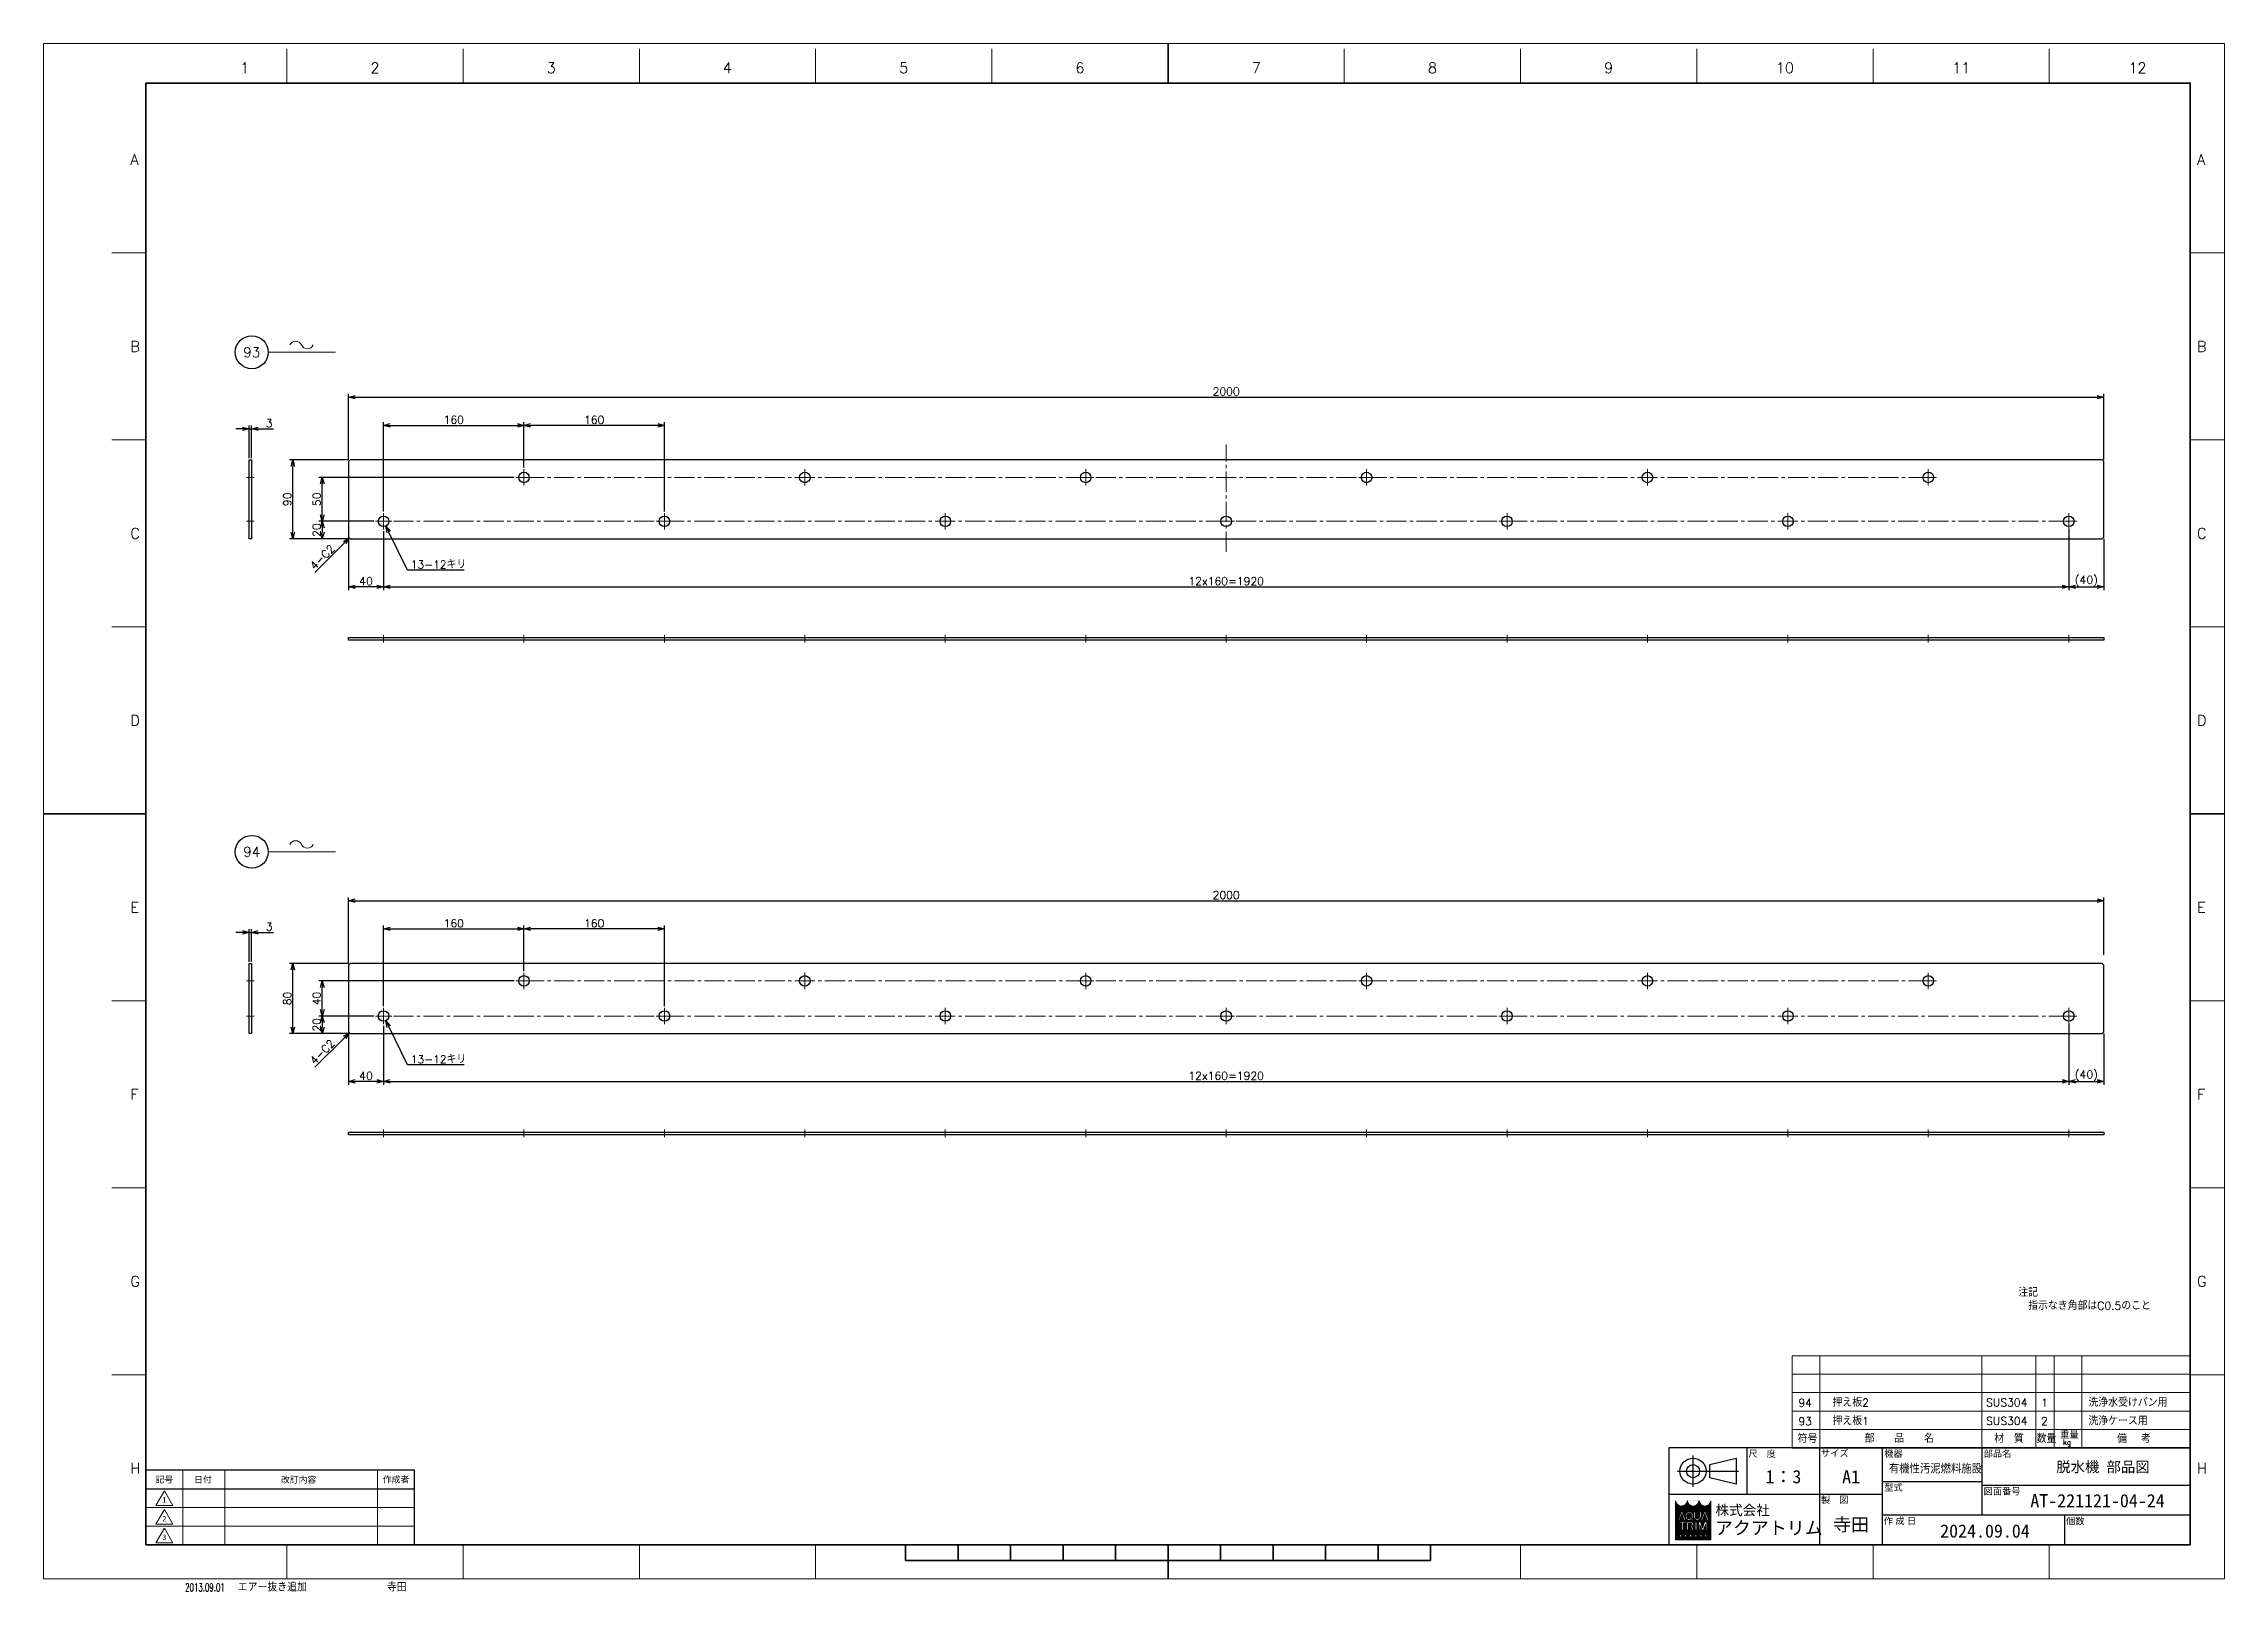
# Model space of a CAD drawing. Header units: millimetres. Extents: x 0 to 2485, y -14 to 1749.
import ezdxf
from ezdxf import colors
from ezdxf.entities.mleader import LeaderData, LeaderLine
from ezdxf.enums import TextEntityAlignment as Align
from ezdxf.math import Vec2, Vec3

# ---------------------------------------------------------------- set-up
doc = ezdxf.new("R2010")
doc.units = ezdxf.units.MM
doc.header["$LTSCALE"] = 1.2
doc.header["$PDMODE"] = 99
doc.header["$PDSIZE"] = 1
doc.linetypes.add('CENTER2', pattern=[28.575, 19.05, -3.175, 3.175, -3.175])
for name, color, linetype, lineweight in [('05_CENTER', 4, 'CENTER2', 13), ('07_TEXT', 3, 'Continuous', 13), ('08_DIM', 3, 'Continuous', 13), ('90_FRAME', 5, 'Continuous', 35)]:
    doc.layers.add(name, color=color, linetype=linetype, lineweight=lineweight)
doc.layers.add('91_BLANK', color=5, linetype='Continuous', lineweight=0, plot=False)
doc.styles.add('KSS_TXT', font='txt.shx', dxfattribs={"bigfont": 'extfont2.shx'})
doc.styles.add('MS_G', font='MS Gothic.ttf')
doc.styles.get("Standard").update_dxf_attribs({"font": 'txt.shx', "bigfont": 'extfont2.shx'})
doc.styles.add('表題用', font='MS PGothic.ttf')
doc.dimstyles.new('KSS_DIM', dxfattribs={"dimscale": 3, "dimtxt": 3, "dimasz": 2.5, "dimexe": 1.25, "dimexo": 0.625, "dimtad": 1, "dimdsep": 46, "dimtxsty": 'KSS_TXT', "dimblk": 'OPEN30', "dimcen": 0, "dimazin": 2, "dimtfac": 0.75, "dimtmove": 0, "dimatfit": 3, "dimldrblk": 'OPEN30', "dimfxl": 1.25, "dimtolj": 1, "dimarcsym": 0})
doc.dimstyles.new('KSS_DIM$3', dxfattribs={"dimscale": 3, "dimtxt": 3, "dimasz": 2.5, "dimexe": 1.25, "dimexo": 0.625, "dimtad": 1, "dimtih": 1, "dimtoh": 1, "dimdsep": 46, "dimtxsty": 'KSS_TXT', "dimblk": 'OPEN30', "dimcen": 0, "dimazin": 2, "dimtfac": 0.75, "dimtofl": 0, "dimtmove": 0, "dimatfit": 3, "dimldrblk": 'OPEN30', "dimfxl": 1.25, "dimtolj": 1, "dimarcsym": 0})

msp = doc.modelspace()

# ---------------------------------------------------------------- texts
at = {"layer": '07_TEXT', "ltscale": 2, "insert": (2249.781, 330.41), "char_height": 9, "attachment_point": 1}
msp.add_mtext_dynamic_manual_height_columns('注記\\P\u3000指示なき角部はC0.5のこと', width=166.98551, gutter_width=15, heights=[0], dxfattribs=at)
at = {"layer": '90_FRAME', "color": 0, "lineweight": 13, "style": 'KSS_TXT'}
for s, p in [('1', (229.13, 1711.619)), ('2', (377.526, 1711.619)), ('3', (578.326, 1711.619)), ('4', (779.127, 1711.619)), ('5', (979.927, 1711.619)), ('6', (1180.727, 1711.619)), ('7', (1381.527, 1711.619)), ('8', (1582.328, 1711.619)), ('9', (1783.128, 1711.619)), ('10', (1983.928, 1711.619)), ('11', (2184.728, 1711.619)), ('12', (2385.528, 1711.619))]:
    msp.add_text(s, height=12, dxfattribs=at).set_placement(p, align=Align.BOTTOM_CENTER)
for s, p in [('A', (98.872, 1616.764)), ('A', (2453.447, 1616.764)), ('B', (98.872, 1403.772)), ('B', (2453.447, 1403.772)), ('C', (98.872, 1190.78)), ('C', (2453.447, 1190.78)), ('D', (98.872, 977.789)), ('D', (2453.447, 977.789)), ('E', (98.872, 764.797)), ('E', (2453.447, 764.797)), ('F', (98.872, 551.805)), ('F', (2453.447, 551.805)), ('G', (98.872, 338.814)), ('G', (2453.447, 338.814)), ('H', (98.872, 125.822)), ('H', (2453.447, 125.822))]:
    msp.add_text(s, height=12, dxfattribs=at).set_placement(p, align=Align.MIDDLE_LEFT)
at = {"layer": '90_FRAME', "color": 3, "lineweight": 13}
for s, p in [('94', (2007.03, 200.393)), ('1', (2279.749, 200.544)), ('93', (2007.03, 179.393)), ('2', (2279.749, 179.544))]:
    msp.add_text(s, height=9, dxfattribs=at).set_placement(p, align=Align.MIDDLE_CENTER)
for s, height, p in [('押え板2', 9, (2038.183, 196.125)), ('SUS304', 9, (2213.158, 196.244)), ('洗浄水受けパン用', 9, (2329.731, 196.092)), ('押え板1', 9, (2038.183, 175.125)), ('SUS304', 9, (2213.158, 175.244)), ('洗浄ケース用', 9, (2329.731, 175.092)), ('符号', 9, (1998.466, 154.746)), ('部\u3000\u3000品\u3000\u3000名', 9, (2074.763, 155.072)), ('材\u3000質', 9, (2222.329, 154.964)), ('数量', 9, (2270.759, 154.897)), ('重量', 7.5, (2297.516, 159.805)), ('kg', 6, (2300.831, 152.466)), ('備  考', 9, (2362.298, 154.746)), ('エアー抜き追加', 9, (221.201, -14.399)), ('寺田', 9, (391.111, -14.399))]:
    msp.add_text(s, height=height, dxfattribs=at).set_placement(p)
at = {"layer": '90_FRAME', "color": 0, "style": '表題用'}
for s, p in [('尺\u3000度', (1942.162, 142.384)), ('サイズ', (2024.898, 142.943)), ('機器', (2097.077, 142.507)), ('部品名', (2210.363, 142.507)), ('型式', (2097.077, 103.947)), ('図面番号', (2210.363, 99.704)), ('製\u3000図', (2024.898, 89.907)), ('作 成 日', (2096.559, 65.851)), ('個数', (2304.227, 65.643))]:
    msp.add_text(s, height=7.5, dxfattribs=at).set_placement(p, align=Align.MIDDLE_LEFT)
at = {"layer": '90_FRAME', "color": 0, "style": 'MS_G', "width": 0.9}
msp.add_text('有機性汚泥燃料施設', height=9.6, dxfattribs=at).set_placement((2102.361, 120.963))
at = {"layer": '90_FRAME', "color": 0, "style": 'MS_G'}
for s, height, p in [('脱水機 部品図', 12, (2293.094, 121.394)), ('AT-221121-04-24', 15, (2263.508, 81.386)), ('2024.09.04', 15, (2160.792, 46.86))]:
    msp.add_text(s, height=height, dxfattribs=at).set_placement(p)
at = {"layer": '90_FRAME', "color": 0, "style": '表題用'}
for s, p in [('記号', (137.538, 112.962)), ('日付', (181.507, 112.962)), ('作成者', (401.538, 112.962))]:
    msp.add_text(s, height=7.2, dxfattribs=at).set_placement(p, align=Align.MIDDLE_CENTER)
at = {"layer": '90_FRAME', "color": 0}
for s, height, style, p in [('改訂内容', 7.2, '表題用', (290.538, 112.962)), ('A1', 15, 'MS_G', (2059.295, 116.144))]:
    msp.add_text(s, height=height, dxfattribs=dict(at, style=style)).set_placement(p, align=Align.MIDDLE)
at = {"layer": '90_FRAME', "color": 0, "lineweight": 13, "style": 'MS_G'}
for s, p in [('1', (137.538, 89.626)), ('3', (137.538, 47.198)), ('2', (137.538, 68.412))]:
    msp.add_text(s, height=6.364, dxfattribs=at).set_placement(p, align=Align.MIDDLE)
at = {"layer": '90_FRAME', "color": 4, "style": 'MS_G'}
msp.add_text('株式会社', height=11.3412, dxfattribs=at).set_placement((1935.767, 78.084), align=Align.MIDDLE_CENTER)
msp.add_text('アクアトリム', height=15, dxfattribs=at).set_placement((1904.203, 50.385))
at = {"layer": '90_FRAME', "color": 3, "lineweight": 13, "width": 0.65}
msp.add_text('2013.09.01', height=9, dxfattribs=at).set_placement((161.226, -14.399))
at = {"layer": '90_FRAME', "color": 0, "style": 'MS_G'}
for tag, p in [('1：3', (1982.185, 116.144)), ('寺田', (2059.295, 62.048))]:
    msp.add_attdef(tag, text='', height=15, dxfattribs=at).set_placement(p, align=Align.MIDDLE)

# ---------------------------------------------------------------- blocks, each defined once
blk = doc.blocks.new('AM_BALLOON1')
at = {"transparency": 16777216}
blk.add_circle((0, 0), 5, dxfattribs=at)
blk.add_attdef('B_NUMBER', text='', height=3, dxfattribs=at).set_placement((0, 0), align=Align.MIDDLE_CENTER)
blk = doc.blocks.new('_OPEN')
at = {"color": 0, "linetype": 'ByBlock'}
for p, q in [((-1, 0.17), (0, 0)), ((0, 0), (-1, -0.17)), ((0, 0), (-1, 0))]:
    blk.add_line(p, q, dxfattribs=at)
blk = doc.blocks.new('p1ba05')
for centre, start, end in [((-2.95, 0.29), 24.2276, 155.5758), ((0, 1.62), 204.2276, 335.5758)]:
    blk.add_arc(centre, 1.62, start, end)
blk = doc.blocks.new('_Open30')
at = {"color": 0, "linetype": 'ByBlock', "lineweight": -2}
for p, q in [((-1, 0.27), (0, 0)), ((0, 0), (-1, -0.27)), ((0, 0), (-1, 0))]:
    blk.add_line(p, q, dxfattribs=at)
blk = doc.blocks.new('*D145')
at = {"layer": '08_DIM', "color": 0, "lineweight": -2, "transparency": 16777216}
for p, q in [((347.4, 1274.6), (280.2, 1274.6)), ((284, 1192.1), (284, 1267.1)), ((347.4, 1184.6), (280.2, 1184.6))]:
    blk.add_line(p, q, dxfattribs=at)
at = {"layer": 'Defpoints', "color": 0, "transparency": 16777216}
for p in [(284, 1274.6), (349.3, 1274.6), (349.3, 1184.6)]:
    blk.add_point(p, dxfattribs=at)
at = {"layer": '08_DIM', "color": 0, "lineweight": -2, "transparency": 16777216, "xscale": 7.5, "yscale": 7.5, "zscale": 7.5}
for p, rotation in [((284, 1274.6), 90), ((284, 1184.6), 270)]:
    blk.add_blockref('_Open30', p, dxfattribs=dict(at, rotation=rotation))
at = {"layer": '08_DIM', "color": 0, "transparency": 16777216, "insert": (277.6, 1229.6), "char_height": 9, "attachment_point": 5, "rotation": 90, "style": 'KSS_TXT'}
blk.add_mtext('\\A1;90', dxfattribs=at)
blk = doc.blocks.new('*D146')
at = {"layer": '08_DIM', "color": 0, "lineweight": -2, "transparency": 16777216}
for p, q in [((536.1, 1254.6), (313.7, 1254.6)), ((317.5, 1212.1), (317.5, 1247.1)), ((376.1, 1204.6), (313.7, 1204.6))]:
    blk.add_line(p, q, dxfattribs=at)
at = {"layer": 'Defpoints', "color": 0, "transparency": 16777216}
for p in [(317.5, 1254.6), (538, 1254.6), (378, 1204.6)]:
    blk.add_point(p, dxfattribs=at)
at = {"layer": '08_DIM', "color": 0, "lineweight": -2, "transparency": 16777216, "xscale": 7.5, "yscale": 7.5, "zscale": 7.5}
for p, rotation in [((317.5, 1254.6), 90), ((317.5, 1204.6), 270)]:
    blk.add_blockref('_Open30', p, dxfattribs=dict(at, rotation=rotation))
at = {"layer": '08_DIM', "color": 0, "transparency": 16777216, "insert": (311.1, 1229.6), "char_height": 9, "attachment_point": 5, "rotation": 90, "style": 'KSS_TXT'}
blk.add_mtext('\\A1;50', dxfattribs=at)
blk = doc.blocks.new('*D147')
at = {"layer": '08_DIM', "color": 0, "lineweight": -2, "transparency": 16777216}
for p, q in [((376.1, 1204.6), (313.7, 1204.6)), ((317.5, 1197.1), (317.5, 1192.1)), ((347.4, 1184.6), (313.7, 1184.6))]:
    blk.add_line(p, q, dxfattribs=at)
at = {"layer": 'Defpoints', "color": 0, "transparency": 16777216}
for p in [(378, 1204.6), (317.5, 1184.6), (349.3, 1184.6)]:
    blk.add_point(p, dxfattribs=at)
at = {"layer": '08_DIM', "color": 0, "lineweight": -2, "transparency": 16777216, "xscale": 7.5, "yscale": 7.5, "zscale": 7.5}
for p, rotation in [((317.5, 1204.6), 90), ((317.5, 1184.6), 270)]:
    blk.add_blockref('_Open30', p, dxfattribs=dict(at, rotation=rotation))
at = {"layer": '08_DIM', "color": 0, "transparency": 16777216, "insert": (311.1, 1194.6), "char_height": 9, "attachment_point": 5, "rotation": 90, "style": 'KSS_TXT'}
blk.add_mtext('\\A1;20', dxfattribs=at)
blk = doc.blocks.new('*D148')
at = {"layer": '08_DIM', "color": 0, "lineweight": -2, "transparency": 16777216}
for p, q in [((387.3, 1215.8), (387.3, 1317.6)), ((547.3, 1265.8), (547.3, 1317.6)), ((394.8, 1313.8), (539.8, 1313.8))]:
    blk.add_line(p, q, dxfattribs=at)
at = {"layer": 'Defpoints', "color": 0, "transparency": 16777216}
for p in [(547.3, 1313.8), (547.3, 1263.9), (387.3, 1213.9)]:
    blk.add_point(p, dxfattribs=at)
at = {"layer": '08_DIM', "color": 0, "lineweight": -2, "transparency": 16777216, "xscale": 7.5, "yscale": 7.5, "zscale": 7.5, "rotation": 180}
blk.add_blockref('_Open30', (387.3, 1313.8), dxfattribs=at)
at = {"layer": '08_DIM', "color": 0, "lineweight": -2, "transparency": 16777216, "xscale": 7.5, "yscale": 7.5, "zscale": 7.5}
blk.add_blockref('_Open30', (547.3, 1313.8), dxfattribs=at)
at = {"layer": '08_DIM', "color": 0, "transparency": 16777216, "insert": (467.3, 1320.2), "char_height": 9, "attachment_point": 5, "style": 'KSS_TXT'}
blk.add_mtext('\\A1;160', dxfattribs=at)
blk = doc.blocks.new('*D149')
at = {"layer": '08_DIM', "color": 0, "lineweight": -2, "transparency": 16777216}
for p, q in [((347.3, 1274.5), (347.3, 1349.7)), ((354.8, 1346), (2339.8, 1346)), ((2347.3, 1274.5), (2347.3, 1349.7))]:
    blk.add_line(p, q, dxfattribs=at)
at = {"layer": 'Defpoints', "color": 0, "transparency": 16777216}
for p in [(2347.3, 1346), (347.3, 1272.6), (2347.3, 1272.6)]:
    blk.add_point(p, dxfattribs=at)
at = {"layer": '08_DIM', "color": 0, "lineweight": -2, "transparency": 16777216, "xscale": 7.5, "yscale": 7.5, "zscale": 7.5, "rotation": 180}
blk.add_blockref('_Open30', (347.3, 1346), dxfattribs=at)
at = {"layer": '08_DIM', "color": 0, "lineweight": -2, "transparency": 16777216, "xscale": 7.5, "yscale": 7.5, "zscale": 7.5}
blk.add_blockref('_Open30', (2347.3, 1346), dxfattribs=at)
at = {"layer": '08_DIM', "color": 0, "transparency": 16777216, "insert": (1347.3, 1352.4), "char_height": 9, "attachment_point": 5, "style": 'KSS_TXT'}
blk.add_mtext('\\A1;2000', dxfattribs=at)
blk = doc.blocks.new('*D150')
at = {"layer": '08_DIM', "color": 0, "lineweight": -2, "transparency": 16777216}
for p, q in [((387.3, 1193.4), (387.3, 1126.3)), ((2307.3, 1195.7), (2307.3, 1126.3)), ((394.8, 1130), (2299.8, 1130))]:
    blk.add_line(p, q, dxfattribs=at)
at = {"layer": 'Defpoints', "color": 0, "transparency": 16777216}
for p in [(387.3, 1195.2), (2307.3, 1197.6), (2307.3, 1130)]:
    blk.add_point(p, dxfattribs=at)
at = {"layer": '08_DIM', "color": 0, "lineweight": -2, "transparency": 16777216, "xscale": 7.5, "yscale": 7.5, "zscale": 7.5, "rotation": 180}
blk.add_blockref('_Open30', (387.3, 1130), dxfattribs=at)
at = {"layer": '08_DIM', "color": 0, "lineweight": -2, "transparency": 16777216, "xscale": 7.5, "yscale": 7.5, "zscale": 7.5}
blk.add_blockref('_Open30', (2307.3, 1130), dxfattribs=at)
at = {"layer": '08_DIM', "color": 0, "transparency": 16777216, "insert": (1347.3, 1136.4), "char_height": 9, "attachment_point": 5, "style": 'KSS_TXT'}
blk.add_mtext('\\A1;12x160=1920', dxfattribs=at)
blk = doc.blocks.new('*D151')
at = {"layer": '08_DIM', "color": 0, "lineweight": -2, "transparency": 16777216}
for p, q in [((387.3, 1193.4), (387.3, 1126.3)), ((347.3, 1184.7), (347.3, 1126.3)), ((379.8, 1130), (354.8, 1130))]:
    blk.add_line(p, q, dxfattribs=at)
at = {"layer": 'Defpoints', "color": 0, "transparency": 16777216}
for p in [(387.3, 1195.2), (347.3, 1186.6), (347.3, 1130)]:
    blk.add_point(p, dxfattribs=at)
at = {"layer": '08_DIM', "color": 0, "lineweight": -2, "transparency": 16777216, "xscale": 7.5, "yscale": 7.5, "zscale": 7.5, "rotation": 180}
blk.add_blockref('_Open30', (347.3, 1130), dxfattribs=at)
at = {"layer": '08_DIM', "color": 0, "lineweight": -2, "transparency": 16777216, "xscale": 7.5, "yscale": 7.5, "zscale": 7.5}
blk.add_blockref('_Open30', (387.3, 1130), dxfattribs=at)
at = {"layer": '08_DIM', "color": 0, "transparency": 16777216, "insert": (367.3, 1136.4), "char_height": 9, "attachment_point": 5, "style": 'KSS_TXT'}
blk.add_mtext('\\A1;40', dxfattribs=at)
blk = doc.blocks.new('*D152')
at = {"layer": '08_DIM', "color": 0, "lineweight": -2, "transparency": 16777216}
for p, q in [((536.1, 681), (313.7, 681)), ((317.5, 648.5), (317.5, 673.5)), ((376.1, 641), (313.7, 641))]:
    blk.add_line(p, q, dxfattribs=at)
at = {"layer": 'Defpoints', "color": 0, "transparency": 16777216}
for p in [(317.5, 681), (538, 681), (378, 641)]:
    blk.add_point(p, dxfattribs=at)
at = {"layer": '08_DIM', "color": 0, "lineweight": -2, "transparency": 16777216, "xscale": 7.5, "yscale": 7.5, "zscale": 7.5}
for p, rotation in [((317.5, 681), 90), ((317.5, 641), 270)]:
    blk.add_blockref('_Open30', p, dxfattribs=dict(at, rotation=rotation))
at = {"layer": '08_DIM', "color": 0, "transparency": 16777216, "insert": (311.1, 661), "char_height": 9, "attachment_point": 5, "rotation": 90, "style": 'KSS_TXT'}
blk.add_mtext('\\A1;40', dxfattribs=at)
blk = doc.blocks.new('*D153')
at = {"layer": '08_DIM', "color": 0, "lineweight": -2, "transparency": 16777216}
for p, q in [((376.1, 641), (313.7, 641)), ((317.5, 633.5), (317.5, 628.5)), ((347.4, 621), (313.7, 621))]:
    blk.add_line(p, q, dxfattribs=at)
at = {"layer": 'Defpoints', "color": 0, "transparency": 16777216}
for p in [(378, 641), (317.5, 621), (349.3, 621)]:
    blk.add_point(p, dxfattribs=at)
at = {"layer": '08_DIM', "color": 0, "lineweight": -2, "transparency": 16777216, "xscale": 7.5, "yscale": 7.5, "zscale": 7.5}
for p, rotation in [((317.5, 641), 90), ((317.5, 621), 270)]:
    blk.add_blockref('_Open30', p, dxfattribs=dict(at, rotation=rotation))
at = {"layer": '08_DIM', "color": 0, "transparency": 16777216, "insert": (311.1, 631), "char_height": 9, "attachment_point": 5, "rotation": 90, "style": 'KSS_TXT'}
blk.add_mtext('\\A1;20', dxfattribs=at)
blk = doc.blocks.new('*D154')
at = {"layer": '08_DIM', "color": 0, "lineweight": -2, "transparency": 16777216}
for p, q in [((547.3, 1265.8), (547.3, 1317.6)), ((707.3, 1215.8), (707.3, 1317.6)), ((699.8, 1313.8), (554.8, 1313.8))]:
    blk.add_line(p, q, dxfattribs=at)
at = {"layer": 'Defpoints', "color": 0, "transparency": 16777216}
for p in [(547.3, 1313.8), (547.3, 1263.9), (707.3, 1213.9)]:
    blk.add_point(p, dxfattribs=at)
at = {"layer": '08_DIM', "color": 0, "lineweight": -2, "transparency": 16777216, "xscale": 7.5, "yscale": 7.5, "zscale": 7.5, "rotation": 180}
blk.add_blockref('_Open30', (547.3, 1313.8), dxfattribs=at)
at = {"layer": '08_DIM', "color": 0, "lineweight": -2, "transparency": 16777216, "xscale": 7.5, "yscale": 7.5, "zscale": 7.5}
blk.add_blockref('_Open30', (707.3, 1313.8), dxfattribs=at)
at = {"layer": '08_DIM', "color": 0, "transparency": 16777216, "insert": (627.3, 1320.2), "char_height": 9, "attachment_point": 5, "style": 'KSS_TXT'}
blk.add_mtext('\\A1;160', dxfattribs=at)
blk = doc.blocks.new('*D155')
at = {"layer": '08_DIM', "color": 0, "lineweight": -2, "transparency": 16777216}
for p, q in [((414.4, 1148.9), (393.2, 1192.4)), ((479, 1148.9), (414.4, 1148.9))]:
    blk.add_line(p, q, dxfattribs=at)
at = {"layer": 'Defpoints', "color": 0, "transparency": 16777216}
for p in [(384.7, 1210), (389.9, 1199.2)]:
    blk.add_point(p, dxfattribs=at)
at = {"layer": '08_DIM', "color": 0, "lineweight": -2, "transparency": 16777216, "xscale": 7.5, "yscale": 7.5, "zscale": 7.5, "rotation": 115.9740662618357}
blk.add_blockref('_Open30', (389.9, 1199.2), dxfattribs=at)
at = {"layer": '08_DIM', "color": 0, "transparency": 16777216, "insert": (449.9, 1155.3), "char_height": 9, "attachment_point": 5, "style": 'KSS_TXT'}
blk.add_mtext('\\A1;13-12キリ', dxfattribs=at)
blk = doc.blocks.new('*D156')
at = {"layer": '08_DIM', "color": 0, "lineweight": -2, "transparency": 16777216}
for p, q in [((2307.3, 1193.4), (2307.3, 1126.3)), ((2347.3, 1184.7), (2347.3, 1126.3)), ((2314.8, 1130), (2339.8, 1130))]:
    blk.add_line(p, q, dxfattribs=at)
at = {"layer": 'Defpoints', "color": 0, "transparency": 16777216}
for p in [(2307.3, 1195.2), (2347.3, 1186.6), (2347.3, 1130)]:
    blk.add_point(p, dxfattribs=at)
at = {"layer": '08_DIM', "color": 0, "lineweight": -2, "transparency": 16777216, "xscale": 7.5, "yscale": 7.5, "zscale": 7.5, "rotation": 180}
blk.add_blockref('_Open30', (2307.3, 1130), dxfattribs=at)
at = {"layer": '08_DIM', "color": 0, "lineweight": -2, "transparency": 16777216, "xscale": 7.5, "yscale": 7.5, "zscale": 7.5}
blk.add_blockref('_Open30', (2347.3, 1130), dxfattribs=at)
at = {"layer": '08_DIM', "color": 0, "transparency": 16777216, "insert": (2327.3, 1136.4), "char_height": 9, "attachment_point": 5, "style": 'KSS_TXT'}
blk.add_mtext('\\A1;(40)', dxfattribs=at)
blk = doc.blocks.new('*D157')
at = {"layer": '08_DIM', "color": 0, "lineweight": -2, "transparency": 16777216}
for p, q in [((226.5, 1309.9), (219, 1309.9)), ((234, 1276.5), (234, 1313.6)), ((234, 1309.9), (237, 1309.9)), ((237, 1276.5), (237, 1313.6)), ((244.5, 1309.9), (261.8, 1309.9))]:
    blk.add_line(p, q, dxfattribs=at)
at = {"layer": 'Defpoints', "color": 0, "transparency": 16777216}
for p in [(237, 1309.9), (234, 1274.6), (237, 1274.6)]:
    blk.add_point(p, dxfattribs=at)
at = {"layer": '08_DIM', "color": 0, "lineweight": -2, "transparency": 16777216, "xscale": 7.5, "yscale": 7.5, "zscale": 7.5}
blk.add_blockref('_Open30', (234, 1309.9), dxfattribs=at)
at = {"layer": '08_DIM', "color": 0, "lineweight": -2, "transparency": 16777216, "xscale": 7.5, "yscale": 7.5, "zscale": 7.5, "rotation": 180}
blk.add_blockref('_Open30', (237, 1309.9), dxfattribs=at)
at = {"layer": '08_DIM', "color": 0, "transparency": 16777216, "insert": (256.9, 1316.3), "char_height": 9, "attachment_point": 5, "style": 'KSS_TXT'}
blk.add_mtext('\\A1;3', dxfattribs=at)
blk = doc.blocks.new('*D158')
at = {"layer": '08_DIM', "color": 0, "lineweight": -2, "transparency": 16777216}
blk.add_line((343, 1180.3), (309, 1146.3), dxfattribs=at)
at = {"layer": 'Defpoints', "color": 0, "transparency": 16777216}
for p in [(348.3, 1185.6), (295.6, 1132.9), (295.6, 1132.9)]:
    blk.add_point(p, dxfattribs=at)
at = {"layer": '08_DIM', "color": 0, "lineweight": -2, "transparency": 16777216, "xscale": 7.5, "yscale": 7.5, "zscale": 7.5, "rotation": 45}
blk.add_blockref('_Open30', (348.3, 1185.6), dxfattribs=at)
at = {"layer": '08_DIM', "color": 0, "transparency": 16777216, "insert": (317.5, 1163.8), "char_height": 9, "attachment_point": 5, "rotation": 45, "style": 'KSS_TXT'}
blk.add_mtext('\\A1;4-C2', dxfattribs=at)
blk = doc.blocks.new('*D163')
at = {"layer": '08_DIM', "color": 0, "lineweight": -2, "transparency": 16777216}
for p, q in [((347.4, 701), (280.2, 701)), ((284, 628.5), (284, 693.5)), ((347.4, 621), (280.2, 621))]:
    blk.add_line(p, q, dxfattribs=at)
at = {"layer": 'Defpoints', "color": 0, "transparency": 16777216}
for p in [(284, 701), (349.3, 701), (349.3, 621)]:
    blk.add_point(p, dxfattribs=at)
at = {"layer": '08_DIM', "color": 0, "lineweight": -2, "transparency": 16777216, "xscale": 7.5, "yscale": 7.5, "zscale": 7.5}
for p, rotation in [((284, 701), 90), ((284, 621), 270)]:
    blk.add_blockref('_Open30', p, dxfattribs=dict(at, rotation=rotation))
at = {"layer": '08_DIM', "color": 0, "transparency": 16777216, "insert": (277.6, 661), "char_height": 9, "attachment_point": 5, "rotation": 90, "style": 'KSS_TXT'}
blk.add_mtext('\\A1;80', dxfattribs=at)
blk = doc.blocks.new('*D164')
at = {"layer": '08_DIM', "color": 0, "lineweight": -2, "transparency": 16777216}
for p, q in [((387.3, 652.2), (387.3, 744)), ((394.8, 740.3), (539.8, 740.3)), ((547.3, 692.2), (547.3, 744))]:
    blk.add_line(p, q, dxfattribs=at)
at = {"layer": 'Defpoints', "color": 0, "transparency": 16777216}
for p in [(547.3, 740.3), (547.3, 690.4), (387.3, 650.4)]:
    blk.add_point(p, dxfattribs=at)
at = {"layer": '08_DIM', "color": 0, "lineweight": -2, "transparency": 16777216, "xscale": 7.5, "yscale": 7.5, "zscale": 7.5, "rotation": 180}
blk.add_blockref('_Open30', (387.3, 740.3), dxfattribs=at)
at = {"layer": '08_DIM', "color": 0, "lineweight": -2, "transparency": 16777216, "xscale": 7.5, "yscale": 7.5, "zscale": 7.5}
blk.add_blockref('_Open30', (547.3, 740.3), dxfattribs=at)
at = {"layer": '08_DIM', "color": 0, "transparency": 16777216, "insert": (467.3, 746.6), "char_height": 9, "attachment_point": 5, "style": 'KSS_TXT'}
blk.add_mtext('\\A1;160', dxfattribs=at)
blk = doc.blocks.new('*D165')
at = {"layer": '08_DIM', "color": 0, "lineweight": -2, "transparency": 16777216}
for p, q in [((347.3, 700.9), (347.3, 776.2)), ((354.8, 772.4), (2339.8, 772.4)), ((2347.3, 710.9), (2347.3, 776.2))]:
    blk.add_line(p, q, dxfattribs=at)
at = {"layer": 'Defpoints', "color": 0, "transparency": 16777216}
for p in [(2347.3, 772.4), (347.3, 699), (2347.3, 709)]:
    blk.add_point(p, dxfattribs=at)
at = {"layer": '08_DIM', "color": 0, "lineweight": -2, "transparency": 16777216, "xscale": 7.5, "yscale": 7.5, "zscale": 7.5, "rotation": 180}
blk.add_blockref('_Open30', (347.3, 772.4), dxfattribs=at)
at = {"layer": '08_DIM', "color": 0, "lineweight": -2, "transparency": 16777216, "xscale": 7.5, "yscale": 7.5, "zscale": 7.5}
blk.add_blockref('_Open30', (2347.3, 772.4), dxfattribs=at)
at = {"layer": '08_DIM', "color": 0, "transparency": 16777216, "insert": (1347.3, 778.8), "char_height": 9, "attachment_point": 5, "style": 'KSS_TXT'}
blk.add_mtext('\\A1;2000', dxfattribs=at)
blk = doc.blocks.new('*D166')
at = {"layer": '08_DIM', "color": 0, "lineweight": -2, "transparency": 16777216}
for p, q in [((387.3, 629.8), (387.3, 562.7)), ((2307.3, 632.1), (2307.3, 562.7)), ((394.8, 566.5), (2299.8, 566.5))]:
    blk.add_line(p, q, dxfattribs=at)
at = {"layer": 'Defpoints', "color": 0, "transparency": 16777216}
for p in [(387.3, 631.7), (2307.3, 634), (2307.3, 566.5)]:
    blk.add_point(p, dxfattribs=at)
at = {"layer": '08_DIM', "color": 0, "lineweight": -2, "transparency": 16777216, "xscale": 7.5, "yscale": 7.5, "zscale": 7.5, "rotation": 180}
blk.add_blockref('_Open30', (387.3, 566.5), dxfattribs=at)
at = {"layer": '08_DIM', "color": 0, "lineweight": -2, "transparency": 16777216, "xscale": 7.5, "yscale": 7.5, "zscale": 7.5}
blk.add_blockref('_Open30', (2307.3, 566.5), dxfattribs=at)
at = {"layer": '08_DIM', "color": 0, "transparency": 16777216, "insert": (1347.3, 572.9), "char_height": 9, "attachment_point": 5, "style": 'KSS_TXT'}
blk.add_mtext('\\A1;12x160=1920', dxfattribs=at)
blk = doc.blocks.new('*D167')
at = {"layer": '08_DIM', "color": 0, "lineweight": -2, "transparency": 16777216}
for p, q in [((387.3, 629.8), (387.3, 562.7)), ((347.3, 621.1), (347.3, 562.7)), ((379.8, 566.5), (354.8, 566.5))]:
    blk.add_line(p, q, dxfattribs=at)
at = {"layer": 'Defpoints', "color": 0, "transparency": 16777216}
for p in [(347.3, 623), (387.3, 631.7), (347.3, 566.5)]:
    blk.add_point(p, dxfattribs=at)
at = {"layer": '08_DIM', "color": 0, "lineweight": -2, "transparency": 16777216, "xscale": 7.5, "yscale": 7.5, "zscale": 7.5, "rotation": 180}
blk.add_blockref('_Open30', (347.3, 566.5), dxfattribs=at)
at = {"layer": '08_DIM', "color": 0, "lineweight": -2, "transparency": 16777216, "xscale": 7.5, "yscale": 7.5, "zscale": 7.5}
blk.add_blockref('_Open30', (387.3, 566.5), dxfattribs=at)
at = {"layer": '08_DIM', "color": 0, "transparency": 16777216, "insert": (367.3, 572.9), "char_height": 9, "attachment_point": 5, "style": 'KSS_TXT'}
blk.add_mtext('\\A1;40', dxfattribs=at)
blk = doc.blocks.new('*D168')
at = {"layer": '08_DIM', "color": 0, "lineweight": -2, "transparency": 16777216}
for p, q in [((547.3, 692.2), (547.3, 744)), ((699.8, 740.3), (554.8, 740.3)), ((707.3, 652.2), (707.3, 744))]:
    blk.add_line(p, q, dxfattribs=at)
at = {"layer": 'Defpoints', "color": 0, "transparency": 16777216}
for p in [(547.3, 740.3), (547.3, 690.4), (707.3, 650.4)]:
    blk.add_point(p, dxfattribs=at)
at = {"layer": '08_DIM', "color": 0, "lineweight": -2, "transparency": 16777216, "xscale": 7.5, "yscale": 7.5, "zscale": 7.5, "rotation": 180}
blk.add_blockref('_Open30', (547.3, 740.3), dxfattribs=at)
at = {"layer": '08_DIM', "color": 0, "lineweight": -2, "transparency": 16777216, "xscale": 7.5, "yscale": 7.5, "zscale": 7.5}
blk.add_blockref('_Open30', (707.3, 740.3), dxfattribs=at)
at = {"layer": '08_DIM', "color": 0, "transparency": 16777216, "insert": (627.3, 746.6), "char_height": 9, "attachment_point": 5, "style": 'KSS_TXT'}
blk.add_mtext('\\A1;160', dxfattribs=at)
blk = doc.blocks.new('*D159')
at = {"layer": '08_DIM', "color": 0, "lineweight": -2, "transparency": 16777216}
for p, q in [((414.4, 585.3), (393.2, 628.9)), ((479, 585.3), (414.4, 585.3))]:
    blk.add_line(p, q, dxfattribs=at)
at = {"layer": 'Defpoints', "color": 0, "transparency": 16777216}
for p in [(384.7, 646.4), (389.9, 635.6)]:
    blk.add_point(p, dxfattribs=at)
at = {"layer": '08_DIM', "color": 0, "lineweight": -2, "transparency": 16777216, "xscale": 7.5, "yscale": 7.5, "zscale": 7.5, "rotation": 115.9740662618362}
blk.add_blockref('_Open30', (389.9, 635.6), dxfattribs=at)
at = {"layer": '08_DIM', "color": 0, "transparency": 16777216, "insert": (449.9, 591.7), "char_height": 9, "attachment_point": 5, "style": 'KSS_TXT'}
blk.add_mtext('\\A1;13-12キリ', dxfattribs=at)
blk = doc.blocks.new('*D160')
at = {"layer": '08_DIM', "color": 0, "lineweight": -2, "transparency": 16777216}
for p, q in [((2307.3, 629.8), (2307.3, 562.7)), ((2347.3, 621.1), (2347.3, 562.7)), ((2314.8, 566.5), (2339.8, 566.5))]:
    blk.add_line(p, q, dxfattribs=at)
at = {"layer": 'Defpoints', "color": 0, "transparency": 16777216}
for p in [(2307.3, 631.7), (2347.3, 623), (2347.3, 566.5)]:
    blk.add_point(p, dxfattribs=at)
at = {"layer": '08_DIM', "color": 0, "lineweight": -2, "transparency": 16777216, "xscale": 7.5, "yscale": 7.5, "zscale": 7.5, "rotation": 180}
blk.add_blockref('_Open30', (2307.3, 566.5), dxfattribs=at)
at = {"layer": '08_DIM', "color": 0, "lineweight": -2, "transparency": 16777216, "xscale": 7.5, "yscale": 7.5, "zscale": 7.5}
blk.add_blockref('_Open30', (2347.3, 566.5), dxfattribs=at)
at = {"layer": '08_DIM', "color": 0, "transparency": 16777216, "insert": (2327.3, 572.9), "char_height": 9, "attachment_point": 5, "style": 'KSS_TXT'}
blk.add_mtext('\\A1;(40)', dxfattribs=at)
blk = doc.blocks.new('*D161')
at = {"layer": '08_DIM', "color": 0, "lineweight": -2, "transparency": 16777216}
for p, q in [((226.5, 736.3), (219, 736.3)), ((234, 702.9), (234, 740.1)), ((234, 736.3), (237, 736.3)), ((237, 702.9), (237, 740.1)), ((244.5, 736.3), (261.8, 736.3))]:
    blk.add_line(p, q, dxfattribs=at)
at = {"layer": 'Defpoints', "color": 0, "transparency": 16777216}
for p in [(237, 736.3), (234, 701), (237, 701)]:
    blk.add_point(p, dxfattribs=at)
at = {"layer": '08_DIM', "color": 0, "lineweight": -2, "transparency": 16777216, "xscale": 7.5, "yscale": 7.5, "zscale": 7.5}
blk.add_blockref('_Open30', (234, 736.3), dxfattribs=at)
at = {"layer": '08_DIM', "color": 0, "lineweight": -2, "transparency": 16777216, "xscale": 7.5, "yscale": 7.5, "zscale": 7.5, "rotation": 180}
blk.add_blockref('_Open30', (237, 736.3), dxfattribs=at)
at = {"layer": '08_DIM', "color": 0, "transparency": 16777216, "insert": (256.9, 742.7), "char_height": 9, "attachment_point": 5, "style": 'KSS_TXT'}
blk.add_mtext('\\A1;3', dxfattribs=at)
blk = doc.blocks.new('*D162')
at = {"layer": '08_DIM', "color": 0, "lineweight": -2, "transparency": 16777216}
blk.add_line((343, 616.7), (309, 582.7), dxfattribs=at)
at = {"layer": 'Defpoints', "color": 0, "transparency": 16777216}
for p in [(348.3, 622), (295.6, 569.4), (295.6, 569.4)]:
    blk.add_point(p, dxfattribs=at)
at = {"layer": '08_DIM', "color": 0, "lineweight": -2, "transparency": 16777216, "xscale": 7.5, "yscale": 7.5, "zscale": 7.5, "rotation": 45}
blk.add_blockref('_Open30', (348.3, 622), dxfattribs=at)
at = {"layer": '08_DIM', "color": 0, "transparency": 16777216, "insert": (317.5, 600.2), "char_height": 9, "attachment_point": 5, "rotation": 45, "style": 'KSS_TXT'}
blk.add_mtext('\\A1;4-C2', dxfattribs=at)

# ---------------------------------------------------------------- dimensions: what is measured, and where the dimension line sits
at = {"layer": '08_DIM'}
for base, p1, p2, picture, middle in [((2347.293, 1345.992), (347.293, 1272.577), (2347.293, 1272.577), '*D149', (1347.293, 1352.367)), ((547.293, 1313.814), (387.293, 1213.918), (547.293, 1263.918), '*D148', (467.293, 1320.189)), ((547.293, 1313.814), (707.293, 1213.918), (547.293, 1263.918), '*D154', (627.293, 1320.189)), ((347.293, 1130.045), (387.293, 1195.236), (347.293, 1186.577), '*D151', (367.293, 1136.42)), ((2347.293, 772.437), (347.293, 699.021), (2347.293, 709.021), '*D165', (1347.293, 778.812)), ((547.293, 740.258), (387.293, 650.362), (547.293, 690.362), '*D164', (467.293, 746.633)), ((547.293, 740.258), (707.293, 650.362), (547.293, 690.362), '*D168', (627.293, 746.633)), ((347.293, 566.489), (387.293, 631.68), (347.293, 623.021), '*D167', (367.293, 572.864))]:
    dim = msp.add_linear_dim(base=base, p1=p1, p2=p2, dimstyle='KSS_DIM', dxfattribs=at)
    dim.commit()
    dim.dimension.update_dxf_attribs({"geometry": picture, "text_midpoint": middle})
for base, p1, p2, picture, middle in [((237.028, 1309.891), (234.028, 1274.577), (237.028, 1274.577), '*D157', (256.903, 1316.266)), ((237.028, 736.335), (234.028, 701.021), (237.028, 701.021), '*D161', (256.903, 742.71))]:
    dim = msp.add_linear_dim(base=base, p1=p1, p2=p2, dimstyle='KSS_DIM', override={"dimarcsym": 1}, dxfattribs=at)
    dim.commit()
    dim.dimension.update_dxf_attribs({"geometry": picture, "text_midpoint": middle})
for base, p1, p2, picture, middle in [((283.975, 1274.577), (349.293, 1184.577), (349.293, 1274.577), '*D145', (277.6, 1229.577)), ((283.975, 701.021), (349.293, 621.021), (349.293, 701.021), '*D163', (277.6, 661.021))]:
    dim = msp.add_linear_dim(base=base, p1=p1, p2=p2, angle=90, dimstyle='KSS_DIM', dxfattribs=at)
    dim.commit()
    dim.dimension.update_dxf_attribs({"geometry": picture, "text_midpoint": middle})
for base, p1, p2, picture, middle in [((317.469, 1254.577), (377.952, 1204.577), (537.952, 1254.577), '*D146', (311.094, 1229.577)), ((317.469, 1184.577), (377.952, 1204.577), (349.293, 1184.577), '*D147', (311.094, 1194.577)), ((317.469, 681.021), (377.952, 641.021), (537.952, 681.021), '*D152', (311.094, 661.021)), ((317.469, 621.021), (377.952, 641.021), (349.293, 621.021), '*D153', (311.094, 631.021))]:
    dim = msp.add_linear_dim(base=base, p1=p1, p2=p2, angle=90, dimstyle='KSS_DIM', override={"dimscale": 3}, dxfattribs=at)
    dim.commit()
    dim.dimension.update_dxf_attribs({"geometry": picture, "text_midpoint": middle})
for p1, p2, picture, middle in [((384.666, 1209.971), (389.921, 1199.183), '*D155', (449.895, 1148.895)), ((384.666, 646.415), (389.921, 635.627), '*D159', (449.895, 585.34))]:
    dim = msp.add_diameter_dim_2p(p1=p1, p2=p2, text='13-<>キリ', dimstyle='KSS_DIM$3', override={"dimpost": '<>', "dimtix": 1, "dimarcsym": 1}, dxfattribs=at)
    dim.commit()
    dim.dimension.update_dxf_attribs({"geometry": picture, "text_midpoint": middle, "dimtype": 163})
for base, p1, p2, picture, middle in [((2307.293, 1130.045), (387.293, 1195.236), (2307.293, 1197.577), '*D150', (1347.293, 1136.42)), ((2307.293, 566.489), (387.293, 631.68), (2307.293, 634.021), '*D166', (1347.293, 572.864))]:
    dim = msp.add_linear_dim(base=base, p1=p1, p2=p2, text='12x160=<>', dimstyle='KSS_DIM', dxfattribs=at)
    dim.commit()
    dim.dimension.update_dxf_attribs({"geometry": picture, "text_midpoint": middle})
for base, p1, p2, picture, middle in [((2347.293, 1130.045), (2307.293, 1195.236), (2347.293, 1186.577), '*D156', (2327.293, 1136.42)), ((2347.293, 566.489), (2307.293, 631.68), (2347.293, 623.021), '*D160', (2327.293, 572.864))]:
    dim = msp.add_linear_dim(base=base, p1=p1, p2=p2, angle=180, text='(<>)', dimstyle='KSS_DIM', dxfattribs=at)
    dim.commit()
    dim.dimension.update_dxf_attribs({"geometry": picture, "text_midpoint": middle})
for p1, p2, picture, middle in [((348.293, 1185.577), (295.632, 1132.915), '*D158', (317.455, 1163.754)), ((348.293, 622.021), (295.632, 569.36), '*D162', (317.455, 600.198))]:
    dim = msp.add_aligned_dim(p1=p1, p2=p2, distance=0, text='4-C2', dimstyle='KSS_DIM', override={"dimse1": 1, "dimse2": 1, "dimsd2": 1, "dimarcsym": 1}, dxfattribs=at)
    dim.commit()
    dim.dimension.update_dxf_attribs({"geometry": picture, "text_midpoint": middle})

# ---------------------------------------------------------------- hatches: boundary and pattern name
at = {"layer": '90_FRAME', "lineweight": 5}
h = msp.add_hatch(dxfattribs=at)
h.set_pattern_fill('_USER', color=4, scale=0.9, angle=45, pattern_type=0)
h.set_pattern_definition([(45, (2e-06, 2e-07), (-0.6363961, 0.6363961), [])])
edge = h.paths.add_edge_path()
edge.add_arc((1899.588, 88.533), 0.192, 90, 180)
edge.add_ellipse((1892.864, 88.533), major_axis=(-6.532, 0), ratio=0.88235294, start_angle=360, end_angle=540, ccw=False)
edge.add_arc((1886.14, 88.533), 0.192, 3.187318, 180)
edge.add_ellipse((1879.415, 88.533), major_axis=(-6.532, 0), ratio=0.88235294, start_angle=360, end_angle=540, ccw=False)
edge.add_arc((1872.691, 88.533), 0.192, 3.187318, 180)
edge.add_ellipse((1865.967, 88.533), major_axis=(-6.532, 0), ratio=0.88235294, start_angle=360, end_angle=540, ccw=False)
edge.add_arc((1859.243, 88.533), 0.192, 3.187318, 90)
edge.add_line((1859.243, 88.725), (1859.243, 44.346))
edge.add_line((1859.243, 44.346), (1899.588, 44.346))
edge.add_line((1899.588, 44.346), (1899.588, 88.725))
h.paths.add_polyline_path([(1865.749, 76.273), (1867.342, 76.273), (1870.964, 66.713), (1870.964, 66.667), (1869.239, 66.667), (1868.338, 69.2), (1864.791, 69.2), (1865.311, 70.66), (1867.818, 70.66), (1866.545, 74.234), (1863.851, 66.667), (1862.126, 66.667), (1862.126, 66.713)], flags=16)
edge = h.paths.add_edge_path(flags=16)
edge.add_ellipse((1874.973, 72.047), major_axis=(-4.419, 0), ratio=0.95652174, start_angle=180, end_angle=360, ccw=False)
edge.add_line((1879.392, 72.047), (1879.392, 70.894))
edge.add_ellipse((1874.973, 70.894), major_axis=(-4.419, 0), ratio=0.95652174, start_angle=142.105255, end_angle=180, ccw=False)
edge.add_line((1878.46, 68.298), (1877.222, 69.318))
edge.add_ellipse((1874.973, 71.007), major_axis=(2.818, 0), ratio=0.99503582, start_angle=-37.042763, end_angle=0)
edge.add_line((1877.79, 71.007), (1877.79, 71.934))
edge.add_ellipse((1874.973, 71.934), major_axis=(2.818, 0), ratio=0.99471826, start_angle=360, end_angle=540)
edge.add_line((1872.155, 71.934), (1872.155, 71.007))
edge.add_ellipse((1874.973, 71.007), major_axis=(2.818, 0), ratio=0.99503582, start_angle=-180, end_angle=-65.757949)
edge.add_line((1876.13, 68.451), (1875.345, 69.214))
edge.add_line((1875.345, 69.214), (1876.196, 70.118))
edge.add_line((1876.196, 70.118), (1879.754, 67.186))
edge.add_line((1879.754, 67.186), (1878.643, 66.005))
edge.add_line((1878.643, 66.005), (1877.307, 67.305))
edge.add_ellipse((1874.973, 70.894), major_axis=(-4.419, 0), ratio=0.95652174, start_angle=0, end_angle=121.883625, ccw=False)
edge.add_line((1870.554, 70.894), (1870.554, 72.047))
h.paths.add_polyline_path([(1871.25, 64.746), (1871.25, 63.401), (1868.368, 63.401, 0.41421356), (1868.176, 63.209), (1868.176, 55.14), (1866.447, 55.14), (1866.447, 63.209, 0.41421356), (1866.254, 63.401), (1863.373, 63.401), (1863.373, 64.746)], flags=16)
edge = h.paths.add_edge_path(flags=16)
edge.add_line((1872.345, 64.746), (1876.763, 64.746))
edge.add_ellipse((1876.763, 62.219), major_axis=(-3.101, 0), ratio=0.8148203, start_angle=111.386975, end_angle=270, ccw=False)
edge.add_arc((1877.239, 58.795), 1.256, 22.272952, 58.553113, ccw=False)
edge.add_line((1878.401, 59.271), (1880.057, 55.217))
edge.add_line((1880.057, 55.217), (1880.057, 55.14))
edge.add_line((1880.057, 55.14), (1878.193, 55.14))
edge.add_line((1878.193, 55.14), (1876.731, 59.211))
edge.add_arc((1876.018, 58.924), 0.768, 21.928298, 90)
edge.add_line((1876.018, 59.692), (1874.131, 59.692))
edge.add_line((1874.131, 59.692), (1874.131, 61.037))
edge.add_line((1874.131, 61.037), (1876.994, 61.037))
edge.add_arc((1876.953, 62.219), 1.183, 271.997057, 448.002943)
edge.add_line((1876.994, 63.401), (1874.074, 63.401))
edge.add_line((1874.074, 63.401), (1874.074, 55.14))
edge.add_line((1874.074, 55.14), (1872.345, 55.14))
edge.add_line((1872.345, 55.14), (1872.345, 64.746))
h.paths.add_polyline_path([(1880.28, 76.273), (1882.009, 76.273), (1882.009, 70.894, 0.17503056), (1882.772, 68.692, 0.25714961), (1885.857, 68.692, 0.17503056), (1886.62, 70.894), (1886.62, 76.273), (1888.349, 76.273), (1888.349, 70.546, -0.37939124), (1884.602, 66.667), (1884.026, 66.667, -0.37939124), (1880.28, 70.546)], flags=16)
h.paths.add_polyline_path([(1881.514, 64.746), (1883.627, 64.746), (1883.627, 63.401, 0.41421356), (1883.435, 63.209), (1883.435, 56.677, 0.41421356), (1883.627, 56.485), (1883.627, 55.14), (1881.514, 55.14), (1881.514, 56.485, 0.41421356), (1881.706, 56.677), (1881.706, 63.209, 0.41421356), (1881.514, 63.401)], flags=16)
h.paths.add_polyline_path([(1885.358, 64.746), (1887.867, 64.746), (1890.161, 57.769), (1892.455, 64.746), (1894.965, 64.746), (1894.965, 55.14), (1893.236, 55.14), (1893.236, 61.864), (1891.025, 55.14), (1889.296, 55.14), (1887.085, 61.864), (1887.087, 55.14), (1885.358, 55.14)], flags=16)
h.paths.add_polyline_path([(1891.874, 76.273), (1893.467, 76.273), (1897.089, 66.713), (1897.089, 66.667), (1895.364, 66.667), (1894.463, 69.2), (1890.916, 69.2), (1891.436, 70.66), (1893.943, 70.66), (1892.67, 74.234), (1889.976, 66.667), (1888.251, 66.667), (1888.251, 66.713)], flags=16)
h.paths.add_polyline_path([(1863.854, 50.109), (1866.159, 50.109), (1866.159, 47.804), (1863.854, 47.804)], flags=16)
h.paths.add_polyline_path([(1869.617, 50.109), (1871.923, 50.109), (1871.923, 47.804), (1869.617, 47.804)], flags=16)
h.paths.add_polyline_path([(1875.381, 50.109), (1877.686, 50.109), (1877.686, 47.804), (1875.381, 47.804)], flags=16)
h.paths.add_polyline_path([(1881.145, 50.109), (1883.45, 50.109), (1883.45, 47.804), (1881.145, 47.804)], flags=16)
h.paths.add_polyline_path([(1886.908, 50.109), (1889.214, 50.109), (1889.214, 47.804), (1886.908, 47.804)], flags=16)
h.paths.add_polyline_path([(1892.672, 50.109), (1894.977, 50.109), (1894.977, 47.804), (1892.672, 47.804)], flags=16)

# ---------------------------------------------------------------- linework, layer by layer
at = {"color": 0}
for points in [[(234.028, 1274.577), (237.028, 1274.577), (237.028, 1184.577), (234.028, 1184.577)], [(349.293, 1184.577), (2345.293, 1184.577), (2347.293, 1186.577), (2347.293, 1272.577), (2345.293, 1274.577), (349.293, 1274.577), (347.293, 1272.577), (347.293, 1186.577)], [(2347.293, 1072.283), (2347.293, 1069.283), (347.293, 1069.283), (347.293, 1072.283)], [(234.028, 701.021), (237.028, 701.021), (237.028, 621.021), (234.028, 621.021)], [(349.293, 621.021), (2345.293, 621.021), (2347.293, 623.021), (2347.293, 699.021), (2345.293, 701.021), (349.293, 701.021), (347.293, 699.021), (347.293, 623.021)], [(2347.293, 508.727), (2347.293, 505.727), (347.293, 505.727), (347.293, 508.727)]]:
    msp.add_lwpolyline(points, close=True, dxfattribs=at)
for centre in [(547.293, 1254.577), (867.293, 1254.577), (1187.293, 1254.577), (1507.293, 1254.577), (1827.293, 1254.577), (2147.293, 1254.577), (387.293, 1204.577), (707.293, 1204.577), (1027.293, 1204.577), (1347.293, 1204.577), (1667.293, 1204.577), (1987.293, 1204.577), (2307.293, 1204.577), (547.293, 681.021), (867.293, 681.021), (1187.293, 681.021), (1507.293, 681.021), (1827.293, 681.021), (2147.293, 681.021), (387.293, 641.021), (707.293, 641.021), (1027.293, 641.021), (1347.293, 641.021), (1667.293, 641.021), (1987.293, 641.021), (2307.293, 641.021)]:
    msp.add_circle(centre, 6, dxfattribs=at)
at = {"layer": '05_CENTER'}
for p, q in [((1347.293, 1169.702), (1347.293, 1292.113)), ((231.202, 1254.577), (239.791, 1254.577)), ((556.634, 1254.577), (537.952, 1254.577)), ((547.293, 1245.236), (547.293, 1263.918)), ((547.293, 1254.577), (2147.293, 1254.577)), ((876.634, 1254.577), (857.952, 1254.577)), ((867.293, 1245.236), (867.293, 1263.918)), ((1196.634, 1254.577), (1177.952, 1254.577)), ((1187.293, 1245.236), (1187.293, 1263.918)), ((1497.952, 1254.577), (1516.634, 1254.577)), ((1507.293, 1245.236), (1507.293, 1263.918)), ((1817.952, 1254.577), (1836.634, 1254.577)), ((1827.293, 1245.236), (1827.293, 1263.918)), ((2137.952, 1254.577), (2156.634, 1254.577)), ((2147.293, 1245.236), (2147.293, 1263.918)), ((231.202, 1204.577), (239.791, 1204.577)), ((396.634, 1204.577), (377.952, 1204.577)), ((387.293, 1195.236), (387.293, 1213.918)), ((2307.293, 1204.577), (387.293, 1204.577)), ((716.634, 1204.577), (697.952, 1204.577)), ((707.293, 1195.236), (707.293, 1213.918)), ((1036.634, 1204.577), (1017.952, 1204.577)), ((1027.293, 1195.236), (1027.293, 1213.918)), ((1356.634, 1204.577), (1337.952, 1204.577)), ((1657.952, 1204.577), (1676.634, 1204.577)), ((1667.293, 1195.236), (1667.293, 1213.918)), ((1977.952, 1204.577), (1996.634, 1204.577)), ((1987.293, 1195.236), (1987.293, 1213.918)), ((2297.952, 1204.577), (2316.634, 1204.577)), ((2307.293, 1195.236), (2307.293, 1213.918)), ((387.293, 1075.108), (387.293, 1066.519)), ((547.293, 1075.108), (547.293, 1066.519)), ((707.293, 1075.108), (707.293, 1066.519)), ((867.293, 1075.108), (867.293, 1066.519)), ((1027.293, 1075.108), (1027.293, 1066.519)), ((1187.293, 1075.108), (1187.293, 1066.519)), ((1347.293, 1075.108), (1347.293, 1066.519)), ((1507.293, 1075.108), (1507.293, 1066.519)), ((1667.293, 1075.108), (1667.293, 1066.519)), ((1827.293, 1075.108), (1827.293, 1066.519)), ((1987.293, 1075.108), (1987.293, 1066.519)), ((2147.293, 1075.108), (2147.293, 1066.519)), ((2307.293, 1075.108), (2307.293, 1066.519)), ((231.202, 681.021), (239.791, 681.021)), ((556.634, 681.021), (537.952, 681.021)), ((547.293, 671.68), (547.293, 690.362)), ((547.293, 681.021), (2147.293, 681.021)), ((876.634, 681.021), (857.952, 681.021)), ((867.293, 671.68), (867.293, 690.362)), ((1196.634, 681.021), (1177.952, 681.021)), ((1187.293, 671.68), (1187.293, 690.362)), ((1497.952, 681.021), (1516.634, 681.021)), ((1507.293, 671.68), (1507.293, 690.362)), ((1817.952, 681.021), (1836.634, 681.021)), ((1827.293, 671.68), (1827.293, 690.362)), ((2137.952, 681.021), (2156.634, 681.021)), ((2147.293, 671.68), (2147.293, 690.362)), ((387.293, 631.68), (387.293, 650.362)), ((707.293, 631.68), (707.293, 650.362)), ((1027.293, 631.68), (1027.293, 650.362)), ((1347.293, 631.68), (1347.293, 650.362)), ((1667.293, 631.68), (1667.293, 650.362)), ((1987.293, 631.68), (1987.293, 650.362)), ((2307.293, 631.68), (2307.293, 650.362)), ((231.202, 641.021), (239.791, 641.021)), ((396.634, 641.021), (377.952, 641.021)), ((2307.293, 641.021), (387.293, 641.021)), ((716.634, 641.021), (697.952, 641.021)), ((1036.634, 641.021), (1017.952, 641.021)), ((1356.634, 641.021), (1337.952, 641.021)), ((1657.952, 641.021), (1676.634, 641.021)), ((1977.952, 641.021), (1996.634, 641.021)), ((2297.952, 641.021), (2316.634, 641.021)), ((387.293, 511.552), (387.293, 502.964)), ((547.293, 511.552), (547.293, 502.964)), ((707.293, 511.552), (707.293, 502.964)), ((867.293, 511.552), (867.293, 502.964)), ((1027.293, 511.552), (1027.293, 502.964)), ((1187.293, 511.552), (1187.293, 502.964)), ((1347.293, 511.552), (1347.293, 502.964)), ((1507.293, 511.552), (1507.293, 502.964)), ((1667.293, 511.552), (1667.293, 502.964)), ((1827.293, 511.552), (1827.293, 502.964)), ((1987.293, 511.552), (1987.293, 502.964)), ((2147.293, 511.552), (2147.293, 502.964)), ((2307.293, 511.552), (2307.293, 502.964))]:
    msp.add_line(p, q, dxfattribs=at)
at = {"layer": '08_DIM'}
for p, q in [((255.911, 1397.116), (332.61, 1397.116)), ((255.911, 828.03), (332.61, 828.03))]:
    msp.add_line(p, q, dxfattribs=at)
at = {"layer": '90_FRAME', "color": 4, "lineweight": 13}
for p, q in [((277.126, 1703.874), (277.126, 1742.759)), ((477.926, 1703.874), (477.926, 1742.759)), ((678.727, 1703.874), (678.727, 1742.759)), ((879.527, 1703.874), (879.527, 1742.759)), ((1080.327, 1703.874), (1080.327, 1742.759)), ((1481.927, 1703.874), (1481.927, 1742.759)), ((1682.728, 1703.874), (1682.728, 1742.759)), ((1883.528, 1703.874), (1883.528, 1742.759)), ((2084.328, 1703.874), (2084.328, 1742.759)), ((2285.128, 1703.874), (2285.128, 1742.759)), ((116.538, 1510.268), (77.652, 1510.268)), ((2484.603, 1510.268), (2445.717, 1510.268)), ((116.538, 1297.276), (77.652, 1297.276)), ((2484.603, 1297.276), (2445.717, 1297.276)), ((116.538, 1084.284), (77.652, 1084.284)), ((2484.603, 1084.284), (2445.717, 1084.284)), ((116.538, 658.301), (77.652, 658.301)), ((2484.603, 658.301), (2445.717, 658.301)), ((116.538, 445.309), (77.652, 445.309)), ((2484.603, 445.309), (2445.717, 445.309)), ((1992.052, 254.026), (2445.717, 254.026)), ((1992.053, 254.026), (1992.053, 149.026)), ((2023.553, 254.026), (2023.553, 149.026)), ((2208.324, 254.026), (2208.324, 149.026)), ((2269.656, 254.026), (2269.656, 149.026)), ((2290.656, 254.026), (2290.656, 149.026)), ((2322.156, 254.026), (2322.156, 149.026)), ((116.538, 232.318), (77.652, 232.318)), ((1992.052, 233.026), (2445.717, 233.026)), ((2484.603, 232.318), (2445.717, 232.318)), ((1992.052, 212.026), (2445.717, 212.026)), ((1992.052, 191.026), (2445.717, 191.026)), ((1992.052, 170.026), (2445.717, 170.026)), ((277.126, 0), (277.126, 38.712)), ((477.926, 0), (477.926, 38.712)), ((678.727, 0), (678.727, 38.712)), ((879.527, 0), (879.527, 38.712)), ((1682.728, 0), (1682.728, 38.712)), ((1883.528, 0), (1883.528, 38.712)), ((2084.328, 0), (2084.328, 38.712)), ((2285.128, 0), (2285.128, 38.712))]:
    msp.add_line(p, q, dxfattribs=at)
at = {"layer": '90_FRAME'}
for p, q in [((1281.127, 1748.759), (1281.127, 1703.874)), ((0, 871.293), (116.538, 871.293)), ((2484.603, 871.293), (2445.717, 871.293)), ((982.006, 20.765), (982.006, 38.712)), ((1041.83, 20.765), (1041.83, 38.712)), ((1101.654, 20.765), (1101.654, 38.712)), ((1161.479, 20.765), (1161.479, 38.712)), ((1221.303, 20.765), (1221.303, 38.712)), ((1281.127, 0), (1281.127, 38.712)), ((1340.952, 20.765), (1340.952, 38.712)), ((1400.776, 20.765), (1400.776, 38.712)), ((1460.6, 20.765), (1460.6, 38.712)), ((1520.424, 20.765), (1520.424, 38.712)), ((1580.249, 20.765), (1580.249, 38.712)), ((982.006, 20.765), (1580.249, 20.765))]:
    msp.add_line(p, q, dxfattribs=at)
at = {"layer": '90_FRAME', "color": 0, "lineweight": 25}
for p, q in [((1879.189, 104.688), (1879.189, 140.328)), ((1940.817, 95.991), (1940.817, 149.026)), ((2023.553, 38.712), (2023.553, 149.026)), ((2095.038, 38.712), (2095.038, 149.026)), ((2208.324, 149.026), (2208.324, 72.655)), ((116.538, 102.355), (422.538, 102.355)), ((1861.369, 122.508), (1931.164, 122.508)), ((2095.038, 110.841), (2208.324, 110.841)), ((2208.324, 106.598), (2445.717, 106.598)), ((2095.038, 95.991), (1851.717, 95.991)), ((2095.038, 72.655), (2445.717, 72.655)), ((2302.445, 72.655), (2302.445, 38.712))]:
    msp.add_line(p, q, dxfattribs=at)
at = {"layer": '90_FRAME', "color": 7, "lineweight": 25}
msp.add_line((1992.053, 149.026), (2445.717, 149.026), dxfattribs=at)
at = {"layer": '90_FRAME', "color": 0, "lineweight": 13}
for p, q in [((158.538, 38.712), (158.538, 123.569)), ((206.538, 38.712), (206.538, 123.569)), ((380.538, 38.712), (380.538, 123.569)), ((116.538, 81.141), (422.538, 81.141)), ((116.538, 59.926), (422.538, 59.926))]:
    msp.add_line(p, q, dxfattribs=at)
at = {"layer": '90_FRAME', "color": 4, "lineweight": 5}
for p, q in [((1859.243, 44.346), (1859.243, 88.725)), ((1862.126, 66.713), (1865.749, 76.273)), ((1865.749, 76.273), (1867.342, 76.273)), ((1870.964, 66.713), (1867.342, 76.273)), ((1880.28, 70.546), (1880.28, 76.273)), ((1882.009, 76.273), (1880.28, 76.273)), ((1882.009, 70.894), (1882.009, 76.273)), ((1886.62, 70.894), (1886.62, 76.273)), ((1886.62, 76.273), (1888.349, 76.273)), ((1888.251, 66.713), (1891.874, 76.273)), ((1888.349, 70.546), (1888.349, 76.273)), ((1891.874, 76.273), (1893.467, 76.273)), ((1897.089, 66.713), (1893.467, 76.273)), ((1899.588, 88.725), (1899.588, 44.346)), ((1862.126, 66.667), (1862.126, 66.713)), ((1862.126, 66.713), (1862.126, 66.713)), ((1862.126, 66.667), (1862.126, 66.713)), ((1862.126, 66.667), (1863.851, 66.667)), ((1863.373, 64.746), (1871.25, 64.746)), ((1863.373, 64.746), (1863.373, 63.401)), ((1863.373, 63.401), (1866.254, 63.401)), ((1863.851, 66.667), (1866.545, 74.234)), ((1863.854, 50.109), (1866.159, 50.109)), ((1863.854, 50.109), (1863.854, 47.804)), ((1864.791, 69.2), (1865.311, 70.66)), ((1864.791, 69.2), (1868.338, 69.2)), ((1865.311, 70.66), (1867.818, 70.66)), ((1866.159, 50.109), (1866.159, 47.804)), ((1866.447, 55.14), (1866.447, 63.209)), ((1866.447, 55.14), (1868.176, 55.14)), ((1867.818, 70.66), (1866.545, 74.234)), ((1868.176, 55.14), (1868.176, 63.209)), ((1869.239, 66.667), (1868.338, 69.2)), ((1868.368, 63.401), (1871.25, 63.401)), ((1870.964, 66.667), (1869.239, 66.667)), ((1869.617, 50.109), (1871.923, 50.109)), ((1869.617, 50.109), (1869.617, 47.804)), ((1870.554, 72.047), (1870.554, 70.894)), ((1870.964, 66.667), (1870.964, 66.713)), ((1871.25, 64.746), (1871.25, 63.401)), ((1871.923, 50.109), (1871.923, 47.804)), ((1872.155, 71.934), (1872.155, 71.011)), ((1872.345, 64.746), (1872.345, 55.14)), ((1872.345, 64.746), (1876.763, 64.746)), ((1872.345, 55.14), (1874.074, 55.14)), ((1874.074, 55.14), (1874.074, 63.401)), ((1874.074, 63.401), (1876.994, 63.401)), ((1874.131, 59.692), (1874.131, 61.037)), ((1874.131, 61.037), (1876.994, 61.037)), ((1874.131, 59.692), (1876.018, 59.692)), ((1875.345, 69.214), (1876.196, 70.118)), ((1875.345, 69.214), (1876.13, 68.451)), ((1875.381, 50.109), (1877.686, 50.109)), ((1875.381, 50.109), (1875.381, 47.804)), ((1876.196, 70.118), (1879.754, 67.186)), ((1876.731, 59.211), (1878.193, 55.14)), ((1877.222, 69.318), (1878.46, 68.298)), ((1877.307, 67.305), (1878.643, 66.005)), ((1877.686, 50.109), (1877.686, 47.804)), ((1877.79, 71.934), (1877.79, 71.011)), ((1878.193, 55.14), (1880.057, 55.14)), ((1878.401, 59.271), (1880.057, 55.217)), ((1878.643, 66.005), (1879.754, 67.186)), ((1879.392, 72.047), (1879.392, 70.894)), ((1880.057, 55.217), (1880.057, 55.14)), ((1881.145, 50.109), (1883.45, 50.109)), ((1881.145, 50.109), (1881.145, 47.804)), ((1881.514, 64.746), (1883.627, 64.746)), ((1881.514, 64.746), (1881.514, 63.401)), ((1881.514, 55.14), (1881.514, 56.485)), ((1881.514, 55.14), (1883.627, 55.14)), ((1881.706, 56.677), (1881.706, 63.209)), ((1883.435, 56.677), (1883.435, 63.209)), ((1883.45, 50.109), (1883.45, 47.804)), ((1883.627, 64.746), (1883.627, 63.401)), ((1883.627, 55.14), (1883.627, 56.485)), ((1884.602, 66.667), (1884.026, 66.667)), ((1885.358, 64.746), (1885.358, 55.14)), ((1885.358, 64.746), (1887.867, 64.746)), ((1885.358, 55.14), (1887.087, 55.14)), ((1886.908, 50.109), (1889.214, 50.109)), ((1886.908, 50.109), (1886.908, 47.804)), ((1887.087, 55.14), (1887.085, 61.864)), ((1889.296, 55.14), (1887.085, 61.864)), ((1890.161, 57.769), (1887.867, 64.746)), ((1888.251, 66.667), (1888.251, 66.713)), ((1888.251, 66.713), (1888.251, 66.713)), ((1888.251, 66.667), (1888.251, 66.713)), ((1888.251, 66.667), (1889.976, 66.667)), ((1889.214, 50.109), (1889.214, 47.804)), ((1889.296, 55.14), (1891.025, 55.14)), ((1889.976, 66.667), (1892.67, 74.234)), ((1890.161, 57.769), (1892.455, 64.746)), ((1890.916, 69.2), (1891.436, 70.66)), ((1890.916, 69.2), (1894.463, 69.2)), ((1891.025, 55.14), (1893.236, 61.864)), ((1891.436, 70.66), (1893.943, 70.66)), ((1894.965, 64.746), (1892.455, 64.746)), ((1893.943, 70.66), (1892.67, 74.234)), ((1894.977, 50.109), (1892.672, 50.109)), ((1892.672, 50.109), (1892.672, 47.804)), ((1893.236, 61.864), (1893.236, 55.14)), ((1893.236, 55.14), (1894.965, 55.14)), ((1895.364, 66.667), (1894.463, 69.2)), ((1894.965, 55.14), (1894.965, 64.746)), ((1894.977, 50.109), (1894.977, 47.804)), ((1897.089, 66.667), (1895.364, 66.667)), ((1897.089, 66.667), (1897.089, 66.713)), ((1899.588, 44.346), (1859.243, 44.346)), ((1866.159, 47.804), (1863.854, 47.804)), ((1871.923, 47.804), (1869.617, 47.804)), ((1877.686, 47.804), (1875.381, 47.804)), ((1883.45, 47.804), (1881.145, 47.804)), ((1889.214, 47.804), (1886.908, 47.804)), ((1892.672, 47.804), (1894.977, 47.804))]:
    msp.add_line(p, q, dxfattribs=at)
at = {"layer": '90_FRAME'}
msp.add_lwpolyline([(116.538, 38.712), (2445.717, 38.712), (2445.717, 1703.874), (116.538, 1703.874)], close=True, dxfattribs=at)
at = {"layer": '90_FRAME', "color": 0, "lineweight": 25}
for points in [[(1851.717, 38.712), (2445.717, 38.712), (2445.717, 149.026), (1851.717, 149.026)], [(116.538, 38.712), (422.538, 38.712), (422.538, 123.569), (116.538, 123.569)]]:
    msp.add_lwpolyline(points, close=True, dxfattribs=at)
msp.add_lwpolyline([(1898.494, 129.933), (1928.194, 137.358), (1928.194, 107.658), (1898.494, 115.083), (1898.494, 129.933)], dxfattribs=at)
at = {"layer": '90_FRAME', "color": 0, "lineweight": 13}
for points in [[(127.991, 83.394), (137.538, 99.929), (147.084, 83.394), (127.991, 83.394)], [(127.991, 62.179), (137.538, 78.714), (147.084, 62.179), (127.991, 62.179)], [(127.991, 40.965), (137.538, 57.5), (147.084, 40.965), (127.991, 40.965)]]:
    msp.add_lwpolyline(points, dxfattribs=at)
at = {"layer": '90_FRAME', "color": 0, "lineweight": 25}
for radius in [14.85, 7.425]:
    msp.add_circle((1879.189, 122.508), radius, dxfattribs=at)
at = {"layer": '90_FRAME', "color": 4, "lineweight": 5}
for centre, radius, start, end in [((1859.243, 88.533), 0.192, 0, 90), ((1872.691, 88.533), 0.192, 0, 180), ((1872.691, 88.533), 0.192, 0, 90), ((1886.14, 88.533), 0.192, 0, 180), ((1899.588, 88.533), 0.192, 90, 180), ((1866.254, 63.209), 0.192, 0, 90), ((1868.368, 63.209), 0.192, 90, 180), ((1876.018, 58.924), 0.768, 21.928298, 90), ((1876.953, 62.219), 1.183, 271.997057, 88.002943), ((1877.239, 58.795), 1.256, 22.272952, 58.553113), ((1884.341, 70.72), 4.065, 182.450031, 265.555257), ((1881.514, 63.209), 0.192, 0, 90), ((1881.514, 56.677), 0.192, 270, 0), ((1885.438, 70.849), 3.43, 179.252794, 218.964572), ((1884.314, 71.493), 3.198, 241.157728, 298.842272), ((1883.627, 63.209), 0.192, 90, 180), ((1883.627, 56.677), 0.192, 180, 270), ((1884.287, 70.72), 4.065, 274.444743, 357.549969), ((1883.19, 70.849), 3.43, 321.035428, 0.747206)]:
    msp.add_arc(centre, radius, start, end, dxfattribs=at)
for centre, major_axis, ratio, start_param, end_param in [((1865.967, 88.533), (-6.532, 0), 0.88235294, 6.28318531, 9.42477796), ((1874.973, 72.047), (-4.419, 0), 0.95652174, 3.14159265, 6.28318531), ((1874.973, 71.934), (2.818, 0), 0.99471826, 6.28318531, 9.42477796), ((1879.415, 88.533), (-6.532, 0), 0.88235294, 6.28318531, 9.42477796), ((1892.864, 88.533), (-6.532, 0), 0.88235294, 6.28318531, 9.42477796), ((1876.763, 62.219), (-3.101, 0), 0.8148203, 1.94406945, 4.71238898)]:
    msp.add_ellipse(centre, major_axis=major_axis, ratio=ratio, start_param=start_param, end_param=end_param, dxfattribs=at)
at = {"layer": '90_FRAME', "color": 4, "lineweight": 5, "extrusion": (0, 0, -1)}
for centre, major_axis, ratio, start_param, end_param in [((1874.973, 70.894), (-4.419, 0), 0.95652174, 4.15591475, 6.28318531), ((1874.973, 71.007), (2.818, 0), 0.99503582, 7.43087802, 9.42477796), ((1874.973, 71.007), (2.818, 0), 0.99503582, 6.28318531, 6.92970349), ((1874.973, 70.894), (-4.419, 0), 0.95652174, 3.14159265, 3.80298072)]:
    msp.add_ellipse(centre, major_axis=major_axis, ratio=ratio, start_param=start_param, end_param=end_param, dxfattribs=at)
at = {"layer": '91_BLANK'}
msp.add_lwpolyline([(0, 0), (2484.603, 0), (2484.603, 1748.759), (0, 1748.759)], close=True, dxfattribs=at)

# ---------------------------------------------------------------- block references
at = {"layer": '08_DIM', "xscale": 4.5, "yscale": 4.5, "zscale": 4.5}
for p in [(300.548, 1401.219), (300.548, 832.133)]:
    msp.add_blockref('p1ba05', p, dxfattribs=at)

msp.set_redraw_order([(e.dxf.handle, doc.entitydb.next_handle()) for e in msp.query("TEXT MTEXT ATTDEF DIMENSION ARC_DIMENSION")])  # texts and dimensions are drawn at this point

# ---------------------------------------------------------------- leaders
at = {"layer": '08_DIM'}
ml = msp.add_multileader_block('Standard', dxfattribs=at)
ml.set_content('AM_BALLOON1', color=256, scale=3.75)
ml.set_attribute('B_NUMBER', '93', width=0)
ml.set_leader_properties(color=256, linetype='ByLayer', lineweight=-1)
ml.set_arrow_properties(name='OPEN')
ml.build(insert=Vec2(0, 0))
ml.multileader.update_dxf_attribs({"leader_type": 0, "has_dogleg": 0, "text_right_attachment_type": 6, "dogleg_length": 0, "arrow_head_size": 7.5, "scale": 2.5, "block_connection_type": 1})
ctx = ml.context
ctx.base_point, ctx.scale, ctx.char_height, ctx.arrow_head_size, ctx.landing_gap_size, ctx.plane_origin = Vec3(237.134, 1397.14), 2.5, 15, 7.5, 7.5, Vec3(237.134, 1397.14)
ctx.right_attachment, ctx.attachment_type = 6, 1
notes = []
notes.append((ctx, [(0, (0, 0, 0), (0, 0), (1, 0), 1, [])]))
ctx.block.insert = Vec3(237.134, 1397.14)
ml = msp.add_multileader_block('Standard', dxfattribs=at)
ml.set_content('AM_BALLOON1', color=256, scale=3.75)
ml.set_attribute('B_NUMBER', '94', width=0)
ml.set_leader_properties(color=256, linetype='ByLayer', lineweight=-1)
ml.set_arrow_properties(name='OPEN')
ml.build(insert=Vec2(0, 0))
ml.multileader.update_dxf_attribs({"leader_type": 0, "has_dogleg": 0, "text_right_attachment_type": 6, "dogleg_length": 0, "arrow_head_size": 7.5, "scale": 2.5, "block_connection_type": 1})
ctx = ml.context
ctx.base_point, ctx.scale, ctx.char_height, ctx.arrow_head_size, ctx.landing_gap_size, ctx.plane_origin = Vec3(237.134, 828.054), 2.5, 15, 7.5, 7.5, Vec3(237.134, 828.054)
ctx.right_attachment, ctx.attachment_type = 6, 1
notes.append((ctx, [(0, (0, 0, 0), (0, 0), (1, 0), 1, [])]))
ctx.block.insert = Vec3(237.134, 828.054)
for ctx, leaders in notes:
    for number, flags, end, landing, length, lines in leaders:
        leader = LeaderData()
        leader.index, (leader.has_last_leader_line, leader.has_dogleg_vector, leader.attachment_direction) = number, flags
        leader.last_leader_point, leader.dogleg_vector, leader.dogleg_length = Vec3(end), Vec3(landing), length
        for number, points, colour, breaks in lines:
            line = LeaderLine()
            line.index, line.vertices, line.color, line.breaks = number, Vec3.list(points), colors.encode_raw_color(colour), breaks
            leader.lines.append(line)
        ctx.leaders.append(leader)

doc.saveas('drawing.dxf')
